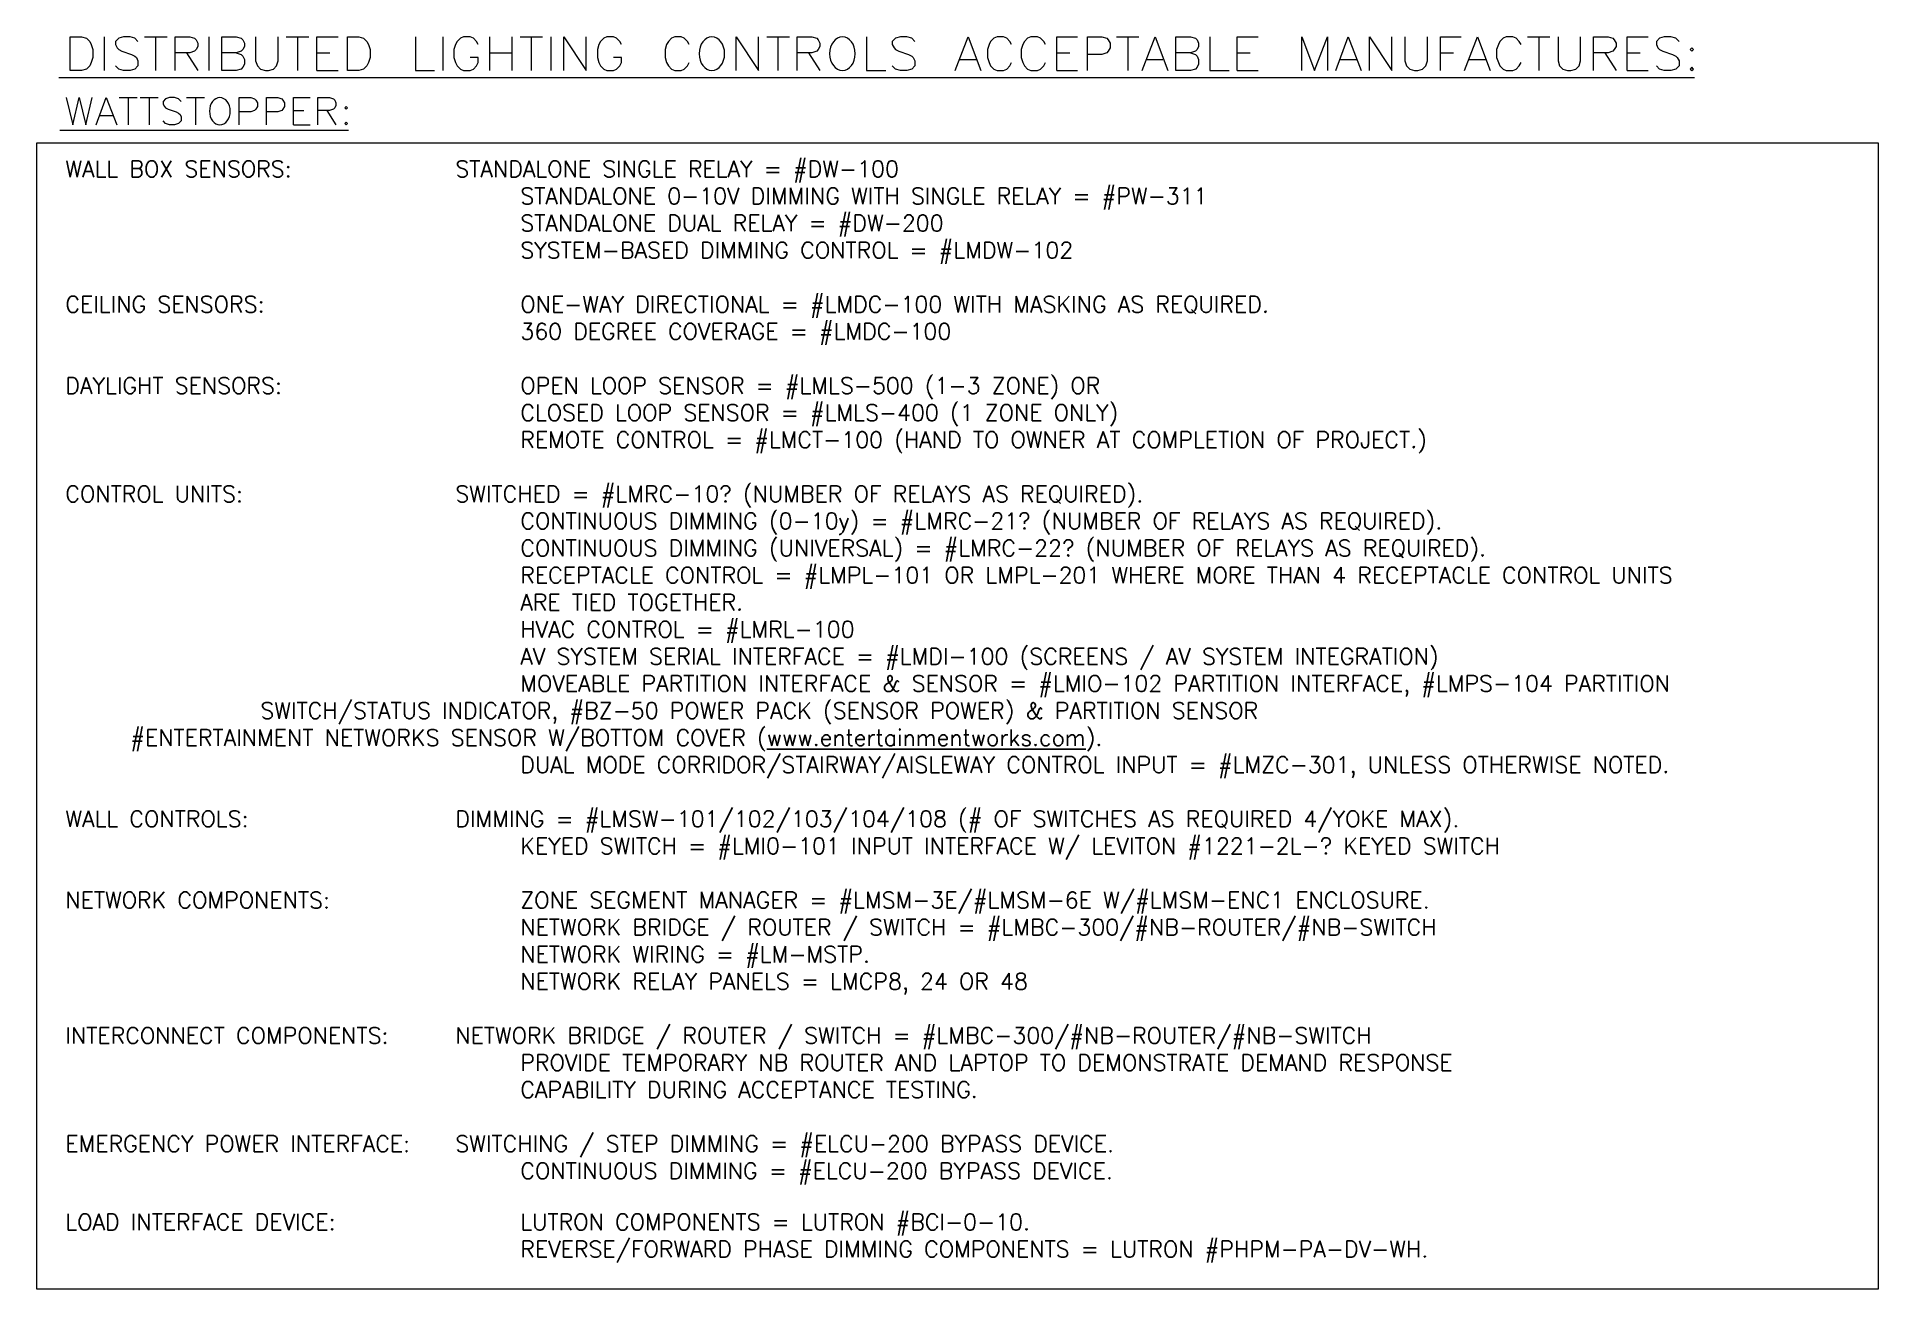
# Model space of a CAD drawing. Header units: millimetres. Extents: x 18 to 1108, y 70 to 669.
# Drawn here: x 17.9 to 277, y 492.6 to 668.8 of the extents above; entities that cross this region are included whole.
import ezdxf

# ---------------------------------------------------------------- set-up
doc = ezdxf.new("R2010")
doc.units = ezdxf.units.MM
doc.layers.add('0E-LITE-TEXT', color=7, linetype='Continuous')

msp = doc.modelspace()

# ---------------------------------------------------------------- texts
at = {"char_height": 2.286, "attachment_point": 1}
for s, width, insert in [('{\\Fsimplex|c0;WALL BOX SENSORS:^I^I^ISTANDALONE SINGLE RELAY = #DW-100\\P^I^I^I^I^I^I^ISTANDALONE 0-10V DIMMING WITH SINGLE RELAY = #PW-311 \\P^I^I^I^I^I^I^ISTANDALONE DUAL RELAY = #DW-200\\P^I^I^I^I^I^I^ISYSTEM-BASED DIMMING CONTROL = #LMDW-102}', 255.0583, (21.94, 651.37)), ('{\\Fsimplex|c0;CEILING SENSORS:^I^I^I^IONE-WAY DIRECTIONAL = #LMDC-100 WITH MASKING AS REQUIRED. \\P^I^I^I^I^I^I^I360 DEGREE COVERAGE = #LMDC-100}', 255.0583, (21.94, 632.32)), ('{\\Fsimplex|c0;DAYLIGHT SENSORS:^I^I^I^IOPEN LOOP SENSOR = #LMLS-500 (1-3 ZONE) OR\\P^I^I^I^I^I^I^ICLOSED LOOP SENSOR = #LMLS-400 (1 ZONE ONLY)\\P^I^I^I^I^I^I^IREMOTE CONTROL = #LMCT-100 (HAND TO OWNER AT COMPLETION OF PROJECT.)}', 255.0583, (21.94, 620.89)), ('{\\Fsimplex|c0;CONTROL UNITS:^I^I^I^ISWITCHED = #LMRC-10? (NUMBER OF RELAYS AS REQUIRED).\\P^I^I^I^I^I^I^ICONTINUOUS DIMMING (0-10y) = #LMRC-21? (NUMBER OF RELAYS AS REQUIRED).\\P^I^I^I^I^I^I^ICONTINUOUS DIMMING (UNIVERSAL) = #LMRC-22? (NUMBER OF RELAYS AS REQUIRED).\\P^I^I^I^I^I^I^IRECEPTACLE CONTROL = #LMPL-101 OR LMPL-201 WHERE MORE THAN 4 RECEPTACLE CONTROL UNITS \\P^I^I^I^I^I^I^IARE TIED TOGETHER.\\P^I^I^I^I^I^I^IHVAC CONTROL = #LMRL-100\\P^I^I^I^I^I^I^IAV SYSTEM SERIAL INTERFACE = #LMDI-100 (SCREENS / AV SYSTEM INTEGRATION)\\P^I^I^I^I^I^I^IMOVEABLE PARTITION INTERFACE & SENSOR = #LMIO-102 PARTITION INTERFACE, #LMPS-104 PARTITION ^I^I^I^I^I^I^ISWITCH/STATUS INDICATOR, #BZ-50 POWER PACK (SENSOR POWER) & PARTITION SENSOR ^I^I^I^I^I^I^I^I^I^I#ENTERTAINMENT NETWORKS SENSOR W/BOTTOM COVER (\\L\\C5;www.entertainmentworks.com\\l\\C256;).\\P^I^I^I^I^I^I^IDUAL MODE CORRIDOR/STAIRWAY/AISLEWAY CONTROL INPUT = #LMZC-301, UNLESS OTHERWISE NOTED.}', 254.2963, (21.94, 605.65)), ('{\\Fsimplex|c0;WALL CONTROLS:^I^I^I^IDIMMING = #LMSW-101/102/103/104/108 (# OF SWITCHES AS REQUIRED 4/YOKE MAX). \\P^I^I^I^I^I^I^IKEYED SWITCH = #LMI0-101 INPUT INTERFACE W/ LEVITON #1221-2L-? KEYED SWITCH}', 255.0583, (21.94, 559.93)), ('{\\Fsimplex|c0;NETWORK COMPONENTS:^I^I^IZONE SEGMENT MANAGER = #LMSM-3E/#LMSM-6E W/#LMSM-ENC1 ENCLOSURE. \\P^I^I^I^I^I^I^INETWORK BRIDGE / ROUTER / SWITCH = #LMBC-300/#NB-ROUTER/#NB-SWITCH \\P^I^I^I^I^I^I^INETWORK WIRING = #LM-MSTP.\\P^I^I^I^I^I^I^INETWORK RELAY PANELS = LMCP8, 24 OR 48}', 255.0583, (21.94, 548.5)), ('{\\Fsimplex|c0;INTERCONNECT COMPONENTS:^I^INETWORK BRIDGE / ROUTER / SWITCH = #LMBC-300/#NB-ROUTER/#NB-SWITCH \\P^I^I^I^I^I^I^IPROVIDE TEMPORARY NB ROUTER AND LAPTOP TO DEMONSTRATE DEMAND RESPONSE \\P^I^I^I^I^I^I^ICAPABILITY DURING ACCEPTANCE TESTING.}', 255.0583, (21.94, 529.45)), ('{\\Fsimplex|c0;EMERGENCY POWER INTERFACE: ^ISWITCHING / STEP DIMMING = #ELCU-200 BYPASS DEVICE. \\P^I^I^I^I^I^I^ICONTINUOUS DIMMING = #ELCU-200 BYPASS DEVICE.}', 255.0583, (21.94, 514.22)), ('{\\Fsimplex|c0;LOAD INTERFACE DEVICE:^I^I^ILUTRON COMPONENTS = LUTRON #BCI-0-10.\\P^I^I^I^I^I^I^IREVERSE/FORWARD PHASE DIMMING COMPONENTS = LUTRON #PHPM-PA-DV-WH.}', 255.0583, (21.94, 503.21))]:
    msp.add_mtext_dynamic_manual_height_columns(s, width=width, gutter_width=107.54, heights=[0], dxfattribs=dict(at, insert=insert))

# ---------------------------------------------------------------- linework, layer by layer
at = {"layer": '0E-LITE-TEXT', "color": 7, "lineweight": 0}
for points in [[(22.62, 664.07), (22.62, 668.81), (24.23, 668.81), (24.91, 668.6), (25.37, 668.13), (25.58, 667.71), (25.8, 667.03), (25.8, 665.89), (25.58, 665.21), (25.37, 664.75), (24.91, 664.28), (24.23, 664.07)], [(61.65, 664.07), (61.65, 668.81), (63.22, 668.81), (63.9, 668.6), (64.36, 668.13), (64.57, 667.71), (64.83, 667.03), (64.83, 665.89), (64.57, 665.21), (64.36, 664.75), (63.9, 664.28), (63.22, 664.07)], [(250.8, 667.24), (250.54, 667.03), (250.8, 666.78), (251.01, 667.03)], [(250.8, 664.53), (250.54, 664.28), (250.8, 664.07), (251.01, 664.28)], [(61.44, 658.99), (61.27, 658.82), (61.44, 658.61), (61.65, 658.82)], [(61.44, 656.79), (61.27, 656.62), (61.44, 656.45), (61.65, 656.62)], [(17.92, 653.91), (277, 653.91), (277, 492.62), (17.92, 492.62)]]:
    msp.add_lwpolyline(points, close=True, dxfattribs=at)
for points in [[(27.4, 668.81), (27.4, 664.07)], [(32.15, 668.13), (31.72, 668.6), (31.04, 668.81), (30.11, 668.81), (29.44, 668.6), (28.97, 668.13), (28.97, 667.71), (29.22, 667.24), (29.44, 667.03), (29.9, 666.78), (31.26, 666.31), (31.72, 666.1), (31.93, 665.89), (32.15, 665.42), (32.15, 664.75), (31.72, 664.28), (31.04, 664.07), (30.11, 664.07), (29.44, 664.28), (28.97, 664.75)], [(33.08, 668.81), (36.25, 668.81)], [(34.64, 668.81), (34.64, 664.07)], [(37.39, 664.07), (37.39, 668.81), (39.43, 668.81), (40.1, 668.6), (40.32, 668.39), (40.57, 667.92), (40.57, 667.46), (40.32, 667.03), (40.1, 666.78), (39.43, 666.57), (37.39, 666.57)], [(42.14, 668.81), (42.14, 664.07)], [(45.99, 666.57), (46.67, 666.31), (46.92, 666.1), (47.13, 665.64), (47.13, 664.96), (46.92, 664.53), (46.67, 664.28), (45.99, 664.07), (43.96, 664.07), (43.96, 668.81), (45.99, 668.81), (46.67, 668.6), (46.92, 668.39), (47.13, 667.92), (47.13, 667.46), (46.92, 667.03), (46.67, 666.78), (45.99, 666.57), (43.96, 666.57)], [(48.7, 668.81), (48.7, 665.42), (48.95, 664.75), (49.37, 664.28), (50.09, 664.07), (50.52, 664.07), (51.2, 664.28), (51.66, 664.75), (51.87, 665.42), (51.87, 668.81)], [(53.02, 668.81), (56.19, 668.81)], [(54.62, 668.81), (54.62, 664.07)], [(57.33, 664.07), (57.33, 668.81), (60.3, 668.81)], [(71.18, 668.81), (71.18, 664.07), (73.89, 664.07)], [(75.03, 668.81), (75.03, 664.07)], [(80.02, 667.71), (79.77, 668.13), (79.35, 668.6), (78.88, 668.81), (77.95, 668.81), (77.53, 668.6), (77.06, 668.13), (76.85, 667.71), (76.6, 667.03), (76.6, 665.89), (76.85, 665.21), (77.06, 664.75), (77.53, 664.28), (77.95, 664.07), (78.88, 664.07), (79.35, 664.28), (79.77, 664.75), (80.02, 665.21), (80.02, 665.89), (78.88, 665.89)], [(81.59, 668.81), (81.59, 664.07)], [(84.77, 668.81), (84.77, 664.07)], [(85.91, 668.81), (89.08, 668.81)], [(87.47, 668.81), (87.47, 664.07)], [(90.23, 668.81), (90.23, 664.07)], [(92.05, 664.07), (92.05, 668.81), (95.22, 664.07), (95.22, 668.81)], [(100.17, 667.71), (99.96, 668.13), (99.5, 668.6), (99.07, 668.81), (98.14, 668.81), (97.72, 668.6), (97.25, 668.13), (97, 667.71), (96.79, 667.03), (96.79, 665.89), (97, 665.21), (97.25, 664.75), (97.72, 664.28), (98.14, 664.07), (99.07, 664.07), (99.5, 664.28), (99.96, 664.75), (100.17, 665.21), (100.17, 665.89), (99.07, 665.89)], [(109.7, 667.71), (109.49, 668.13), (109.02, 668.6), (108.6, 668.81), (107.67, 668.81), (107.24, 668.6), (106.78, 668.13), (106.52, 667.71), (106.31, 667.03), (106.31, 665.89), (106.52, 665.21), (106.78, 664.75), (107.24, 664.28), (107.67, 664.07), (108.6, 664.07), (109.02, 664.28), (109.49, 664.75), (109.7, 665.21)], [(116.3, 664.07), (116.3, 668.81), (119.48, 664.07), (119.48, 668.81)], [(120.62, 668.81), (123.8, 668.81)], [(122.19, 668.81), (122.19, 664.07)], [(124.9, 664.07), (124.9, 668.81), (126.97, 668.81), (127.65, 668.6), (127.86, 668.39), (128.07, 667.92), (128.07, 667.46), (127.86, 667.03), (127.65, 666.78), (126.97, 666.57), (124.9, 666.57)], [(134.68, 668.81), (134.68, 664.07), (137.39, 664.07)], [(141.45, 668.13), (141.03, 668.6), (140.35, 668.81), (139.42, 668.81), (138.74, 668.6), (138.27, 668.13), (138.27, 667.71), (138.53, 667.24), (138.74, 667.03), (139.21, 666.78), (140.56, 666.31), (141.03, 666.1), (141.24, 665.89), (141.45, 665.42), (141.45, 664.75), (141.03, 664.28), (140.35, 664.07), (139.42, 664.07), (138.74, 664.28), (138.27, 664.75)], [(147.12, 664.07), (148.94, 668.81), (150.76, 664.07)], [(155.08, 667.71), (154.83, 668.13), (154.4, 668.6), (153.94, 668.81), (153.05, 668.81), (152.58, 668.6), (152.12, 668.13), (151.91, 667.71), (151.69, 667.03), (151.69, 665.89), (151.91, 665.21), (152.12, 664.75), (152.58, 664.28), (153.05, 664.07), (153.94, 664.07), (154.4, 664.28), (154.83, 664.75), (155.08, 665.21)], [(159.82, 667.71), (159.61, 668.13), (159.15, 668.6), (158.72, 668.81), (157.79, 668.81), (157.32, 668.6), (156.9, 668.13), (156.65, 667.71), (156.44, 667.03), (156.44, 665.89), (156.65, 665.21), (156.9, 664.75), (157.32, 664.28), (157.79, 664.07), (158.72, 664.07), (159.15, 664.28), (159.61, 664.75), (159.82, 665.21)], [(161.43, 664.07), (161.43, 668.81), (164.35, 668.81)], [(165.75, 664.07), (165.75, 668.81), (167.78, 668.81), (168.46, 668.6), (168.67, 668.39), (168.92, 667.92), (168.92, 667.24), (168.67, 666.78), (168.46, 666.57), (167.78, 666.31), (165.75, 666.31)], [(169.81, 668.81), (172.99, 668.81)], [(171.42, 668.81), (171.42, 664.07)], [(173.45, 664.07), (175.27, 668.81), (177.05, 664.07)], [(180.23, 666.57), (180.95, 666.31), (181.16, 666.1), (181.37, 665.64), (181.37, 664.96), (181.16, 664.53), (180.95, 664.28), (180.23, 664.07), (178.2, 664.07), (178.2, 668.81), (180.23, 668.81), (180.95, 668.6), (181.16, 668.39), (181.37, 667.92), (181.37, 667.46), (181.16, 667.03), (180.95, 666.78), (180.23, 666.57), (178.2, 666.57)], [(182.98, 668.81), (182.98, 664.07), (185.69, 664.07)], [(186.83, 664.07), (186.83, 668.81), (189.75, 668.81)], [(195.89, 664.07), (195.89, 668.81), (197.71, 664.07), (199.53, 668.81), (199.53, 664.07)], [(200.67, 664.07), (202.45, 668.81), (204.27, 664.07)], [(205.42, 664.07), (205.42, 668.81), (208.59, 664.07), (208.59, 668.81)], [(210.41, 668.81), (210.41, 665.42), (210.62, 664.75), (211.09, 664.28), (211.77, 664.07), (212.23, 664.07), (212.91, 664.28), (213.37, 664.75), (213.59, 665.42), (213.59, 668.81)], [(215.41, 664.07), (215.41, 668.81), (218.33, 668.81)], [(218.79, 664.07), (220.61, 668.81), (222.43, 664.07)], [(226.75, 667.71), (226.5, 668.13), (226.07, 668.6), (225.61, 668.81), (224.68, 668.81), (224.25, 668.6), (223.79, 668.13), (223.58, 667.71), (223.32, 667.03), (223.32, 665.89), (223.58, 665.21), (223.79, 664.75), (224.25, 664.28), (224.68, 664.07), (225.61, 664.07), (226.07, 664.28), (226.5, 664.75), (226.75, 665.21)], [(227.64, 668.81), (230.82, 668.81)], [(229.25, 668.81), (229.25, 664.07)], [(231.96, 668.81), (231.96, 665.42), (232.17, 664.75), (232.64, 664.28), (233.31, 664.07), (233.78, 664.07), (234.46, 664.28), (234.92, 664.75), (235.13, 665.42), (235.13, 668.81)], [(236.95, 664.07), (236.95, 668.81), (238.99, 668.81), (239.66, 668.6), (239.87, 668.39), (240.13, 667.92), (240.13, 667.46), (239.87, 667.03), (239.66, 666.78), (238.99, 666.57), (236.95, 666.57)], [(241.7, 664.07), (241.7, 668.81), (244.66, 668.81)], [(248.98, 668.13), (248.51, 668.6), (247.83, 668.81), (246.9, 668.81), (246.22, 668.6), (245.8, 668.13), (245.8, 667.71), (246.01, 667.24), (246.22, 667.03), (246.69, 666.78), (248.05, 666.31), (248.51, 666.1), (248.72, 665.89), (248.98, 665.42), (248.98, 664.75), (248.51, 664.28), (247.83, 664.07), (246.9, 664.07), (246.22, 664.28), (245.8, 664.75)], [(38.96, 666.57), (40.57, 664.07)], [(57.33, 666.57), (59.15, 666.57)], [(81.59, 666.57), (84.77, 666.57)], [(126.51, 666.57), (128.07, 664.07)], [(161.43, 666.57), (163.25, 666.57)], [(186.83, 666.57), (188.65, 666.57)], [(215.41, 666.57), (217.23, 666.57)], [(238.52, 666.57), (240.13, 664.07)], [(241.7, 666.57), (243.52, 666.57)], [(57.33, 664.07), (60.3, 664.07)], [(147.8, 665.64), (150.09, 665.64)], [(161.43, 664.07), (164.35, 664.07)], [(174.13, 665.64), (176.37, 665.64)], [(186.83, 664.07), (189.75, 664.07)], [(201.35, 665.64), (203.6, 665.64)], [(219.47, 665.64), (221.76, 665.64)], [(241.7, 664.07), (244.66, 664.07)], [(21.01, 663.1), (251.18, 663.1)], [(22.07, 660.26), (23, 656.45), (23.89, 660.26), (24.82, 656.45), (25.71, 660.26)], [(26.26, 656.45), (27.7, 660.26), (29.18, 656.45)], [(29.52, 660.26), (32.06, 660.26)], [(30.79, 660.26), (30.79, 656.45)], [(32.44, 660.26), (34.98, 660.26)], [(33.71, 660.26), (33.71, 656.45)], [(38.24, 659.71), (37.86, 660.09), (37.31, 660.26), (36.59, 660.26), (36.04, 660.09), (35.7, 659.71), (35.7, 659.33), (35.87, 658.99), (36.04, 658.82), (36.42, 658.61), (37.52, 658.27), (37.86, 658.06), (38.07, 657.89), (38.24, 657.55), (38.24, 657), (37.86, 656.62), (37.31, 656.45), (36.59, 656.45), (36.04, 656.62), (35.7, 657)], [(38.96, 660.26), (41.5, 660.26)], [(40.23, 660.26), (40.23, 656.45)], [(46.41, 656.45), (46.41, 660.26), (48.02, 660.26), (48.57, 660.09), (48.74, 659.88), (48.95, 659.54), (48.95, 658.99), (48.74, 658.61), (48.57, 658.44), (48.02, 658.27), (46.41, 658.27)], [(50.22, 656.45), (50.22, 660.26), (51.83, 660.26), (52.38, 660.09), (52.55, 659.88), (52.76, 659.54), (52.76, 658.99), (52.55, 658.61), (52.38, 658.44), (51.83, 658.27), (50.22, 658.27)], [(54.03, 656.45), (54.03, 660.26), (56.36, 660.26)], [(54.03, 658.44), (55.47, 658.44)], [(57.46, 656.45), (57.46, 660.26), (59.11, 660.26), (59.66, 660.09), (59.83, 659.88), (60, 659.54), (60, 659.16), (59.83, 658.82), (59.66, 658.61), (59.11, 658.44), (57.46, 658.44)], [(58.73, 658.44), (60, 656.45)], [(21.14, 655.69), (61.78, 655.69)], [(26.81, 657.72), (28.63, 657.72)], [(54.03, 656.45), (56.36, 656.45)]]:
    msp.add_lwpolyline(points, dxfattribs=at)
for centre, major_axis, ratio in [((112.9, 666.44), (0, 2.37), 0.758929), ((131.27, 666.44), (0, 2.37), 0.758929), ((43.68, 658.35), (0, 1.91), 0.766667)]:
    msp.add_ellipse(centre, major_axis=major_axis, ratio=ratio, start_param=0, end_param=6.283185, dxfattribs=at)

msp.set_redraw_order([(e.dxf.handle, doc.entitydb.next_handle()) for e in msp.query("TEXT MTEXT ATTDEF DIMENSION ARC_DIMENSION")])  # texts and dimensions are drawn at this point

doc.saveas('drawing.dxf')
